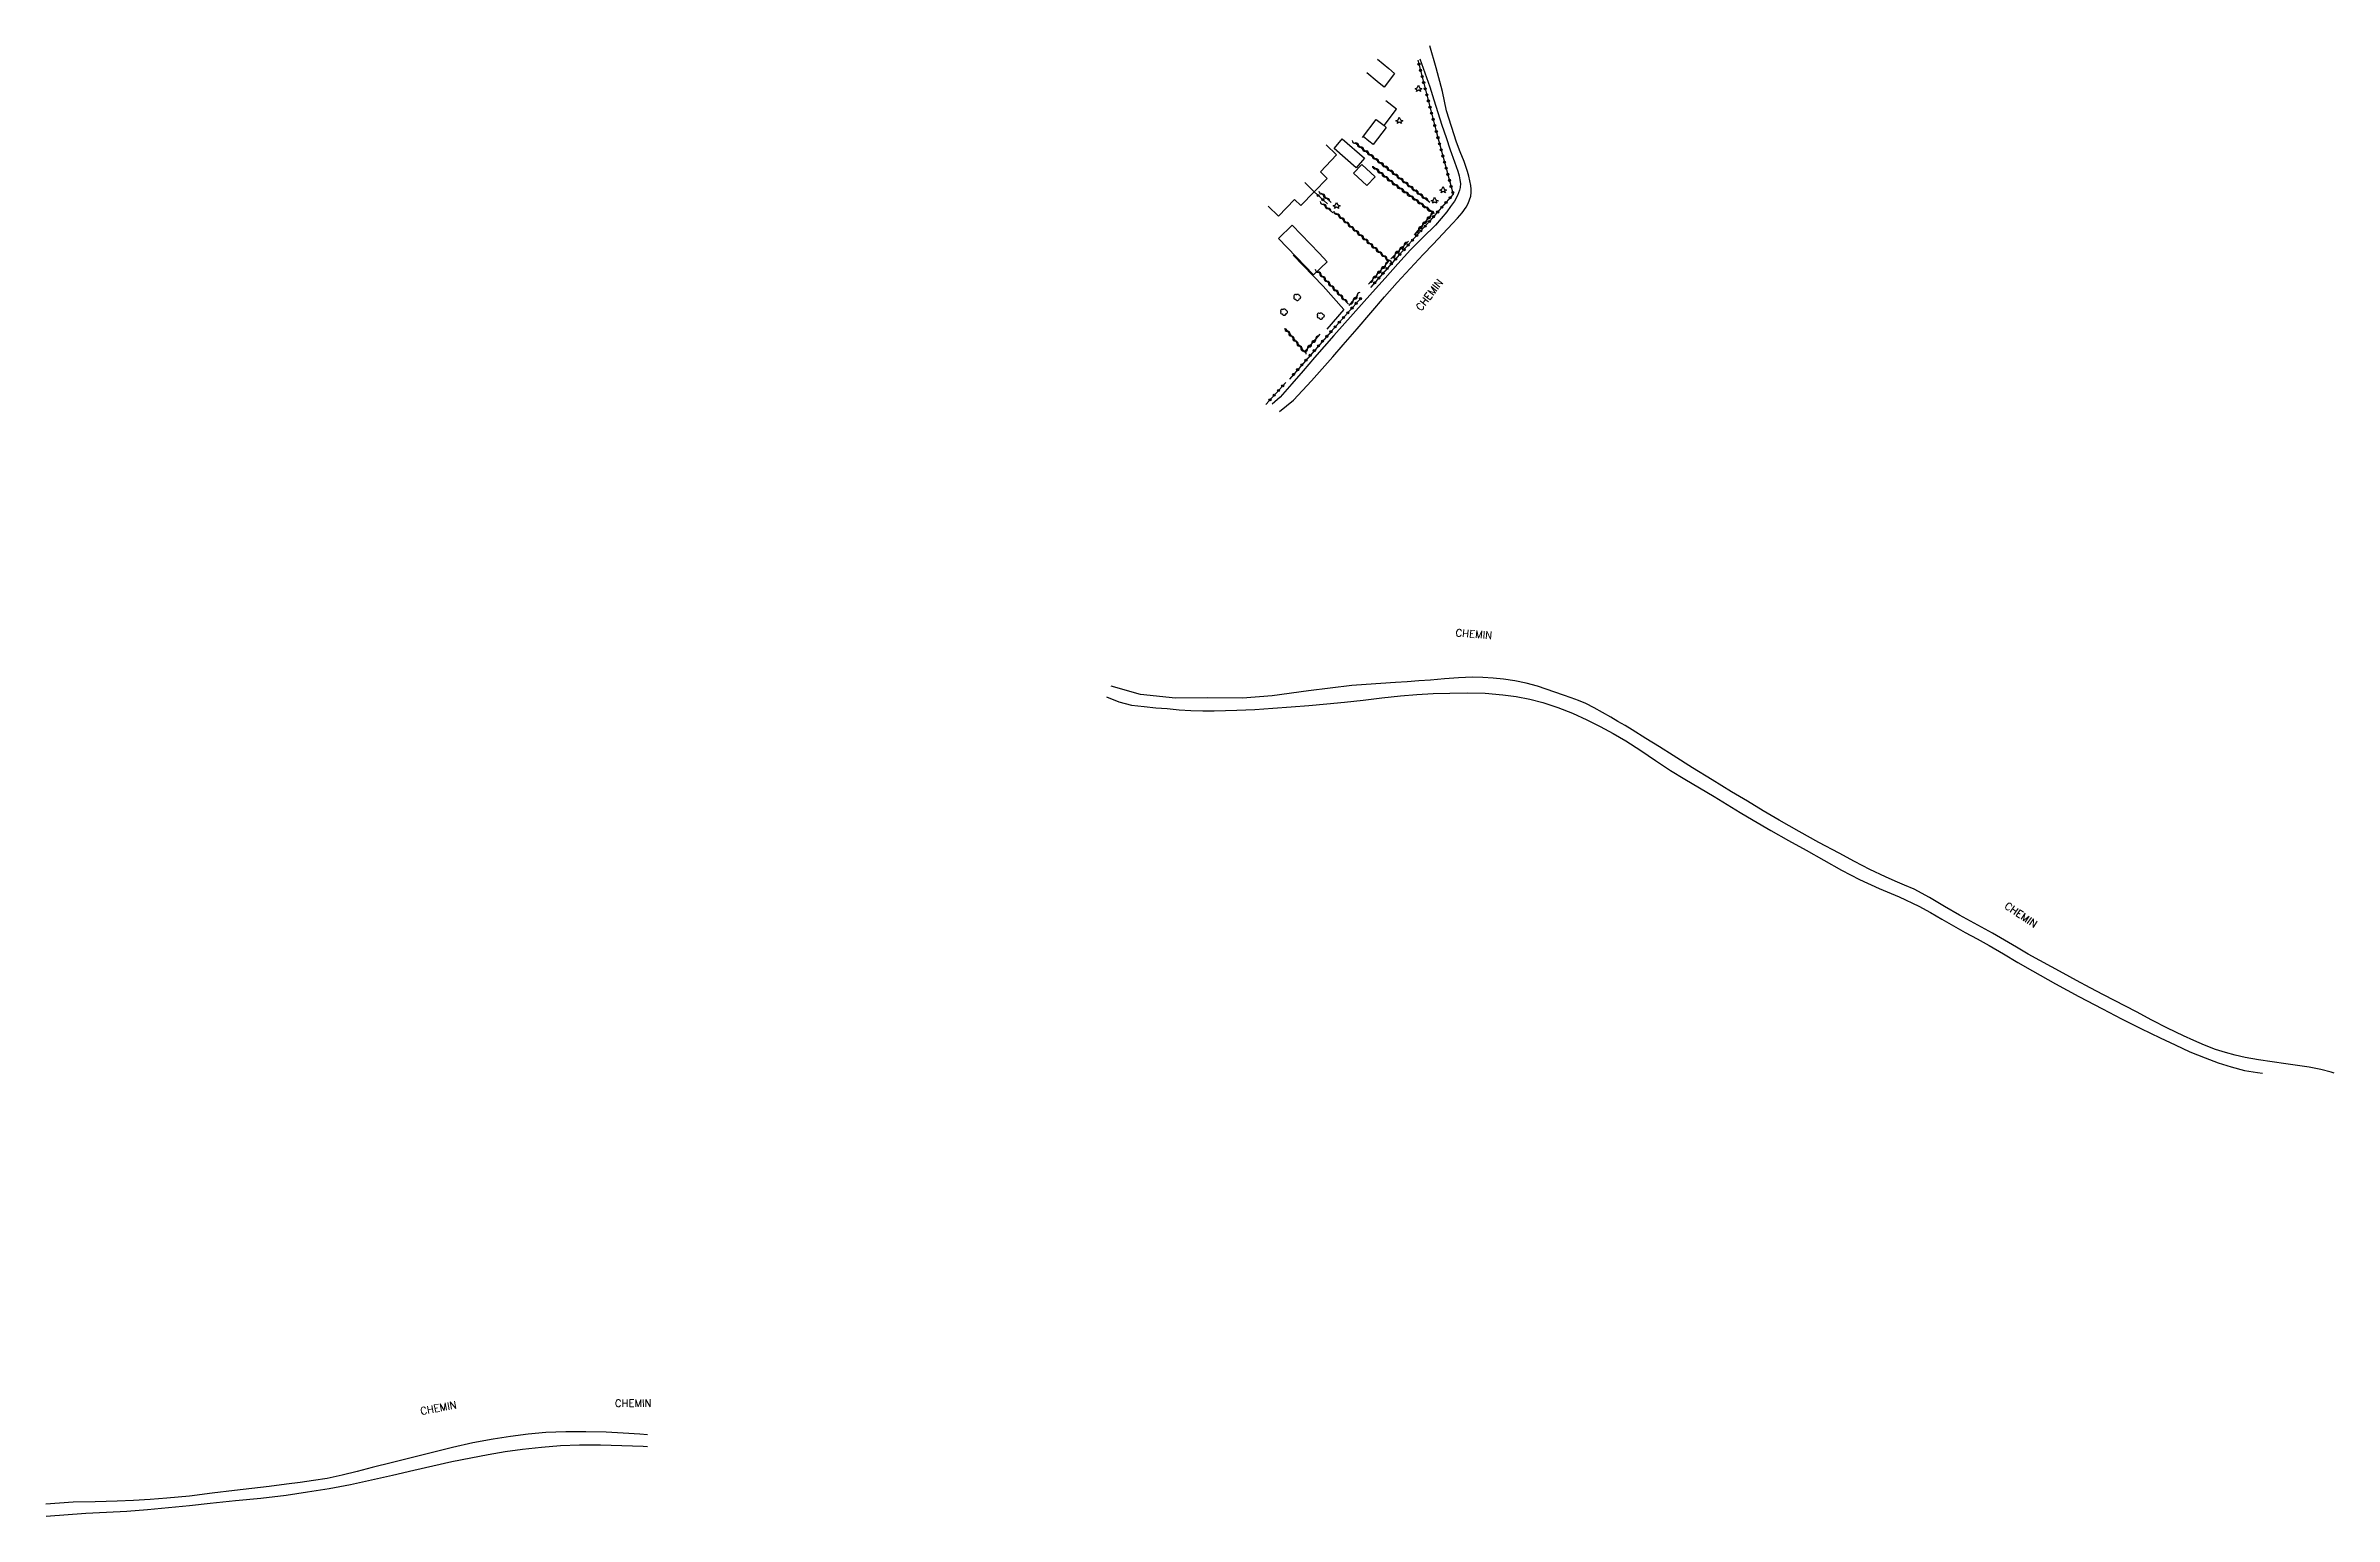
# Model space of a CAD drawing. Header units: millimetres. Extents: x 96009 to 97000, y 132000 to 133001.
# Drawn here: x 96371 to 96914, y 132066 to 132415 of the extents above; entities that cross this region are included whole.
import ezdxf

# ---------------------------------------------------------------- set-up
doc = ezdxf.new("R2010")
doc.units = ezdxf.units.MM
doc.layers.get('0').update_dxf_attribs({"linetype": 'CONTINUOUS'})
for name, color, linetype in [('W0071', 7, 'CONTINUOUS'), ('W0101', 7, 'CONTINUOUS'), ('W0104', 1, 'CONTINUOUS'), ('W0300', 7, 'CONTINUOUS'), ('W0303', 7, 'CONTINUOUS'), ('W0310', 3, 'CONTINUOUS'), ('W0323', 7, 'CONTINUOUS'), ('W0989', 7, 'CONTINUOUS'), ('W1102', 7, 'CONTINUOUS')]:
    doc.layers.add(name, color=color, linetype=linetype)
doc.styles.get("Standard").update_dxf_attribs({"font": 'romans.shx', "width": 0.85})

msp = doc.modelspace()

# ---------------------------------------------------------------- texts
at = {"layer": 'W0989'}
for rotation, p in [(52.2461, (96697.64, 132351.73)), (355.5545, (96705.78, 132274.69)), (326.0681, (96835.95, 132210.28)), (10.6701, (96460.28, 132089.88)), (0.4873, (96506.29, 132091.77))]:
    msp.add_text('CHEMIN', height=1.75, rotation=rotation, dxfattribs=at).set_placement(p)

# ---------------------------------------------------------------- blocks, each defined once
blk = doc.blocks.new('T300')
for p, q in [((-0.8, 0.51), (-0.86, 0.34)), ((-0.86, 0.34), (-0.86, 0.17)), ((-0.86, 0.17), (-0.74, 0.06)), ((-0.69, 0.63), (-0.8, 0.51)), ((-0.8, -0.06), (-0.74, 0.06)), ((-0.74, 0.06), (-0.69, 0.11)), ((-0.57, 0.69), (-0.69, 0.63)), ((-0.46, 0.69), (-0.57, 0.69)), ((-0.29, 0.63), (-0.46, 0.69)), ((-0.29, 0.63), (-0.17, 0.74)), ((-0.23, 0.57), (-0.29, 0.63)), ((-0.17, 0.74), (-0.06, 0.8)), ((-0.06, 0.8), (0.06, 0.8)), ((0.06, 0.8), (0.23, 0.74)), ((0.23, 0.74), (0.34, 0.63)), ((0.34, 0.63), (0.4, 0.51)), ((0.46, 0.46), (0.34, 0.46)), ((0.4, 0.51), (0.4, 0.46)), ((0.57, 0.4), (0.46, 0.46)), ((0.57, 0.4), (0.69, 0.29)), ((0.69, 0.29), (0.74, 0.17)), ((0.74, 0.06), (0.69, -0.17)), ((0.74, 0.17), (0.74, 0.06)), ((-0.8, -0.17), (-0.8, -0.06)), ((-0.8, -0.23), (-0.8, -0.17)), ((-0.74, -0.34), (-0.8, -0.23)), ((-0.69, -0.4), (-0.74, -0.34)), ((-0.51, -0.46), (-0.69, -0.4)), ((-0.4, -0.46), (-0.51, -0.46)), ((-0.4, -0.46), (-0.34, -0.46)), ((-0.34, -0.46), (-0.34, -0.4)), ((-0.34, -0.51), (-0.34, -0.46)), ((-0.29, -0.63), (-0.34, -0.51)), ((-0.17, -0.74), (-0.29, -0.63)), ((-0.06, -0.8), (-0.17, -0.74)), ((0.06, -0.8), (-0.06, -0.8)), ((0.17, -0.74), (0.06, -0.8)), ((0.23, -0.69), (0.17, -0.74)), ((0.29, -0.46), (0.23, -0.46)), ((0.29, -0.63), (0.23, -0.69)), ((0.46, -0.4), (0.29, -0.46)), ((0.34, -0.51), (0.29, -0.63)), ((0.34, -0.51), (0.34, -0.46)), ((0.57, -0.34), (0.46, -0.4)), ((0.63, -0.29), (0.57, -0.34)), ((0.69, -0.17), (0.63, -0.29))]:
    blk.add_line(p, q)
blk = doc.blocks.new('T303')
for p, q in [((-0.77, 0), (-0.28, 0.21)), ((-0.28, -0.21), (-0.77, 0)), ((-0.28, 0.21), (0, 0.83)), ((0, 0.83), (0.28, 0.21)), ((0.28, 0.21), (0.83, 0)), ((0.83, 0), (0.28, -0.21)), ((-0.49, -0.63), (-0.28, -0.21)), ((0, -0.35), (-0.49, -0.63)), ((0.56, -0.63), (0, -0.35)), ((0.28, -0.21), (0.56, -0.63))]:
    blk.add_line(p, q)
blk = doc.blocks.new('t323o')
at = {"color": 0, "linetype": 'Continuous'}
for radius in [0.25, 0.15]:
    blk.add_circle((0, 0), radius, dxfattribs=at)
blk = doc.blocks.new('t310o')
at = {"color": 0, "linetype": 'Continuous'}
for centre, start, end in [((-0.5, 0.38), 216.8699, 323.1304), ((0.5, -0.37), 36.8699, 143.1303)]:
    blk.add_arc(centre, 0.625, start, end, dxfattribs=at)

# ---------------------------------------------------------------- linework, layer by layer
at = {"layer": 'W0071'}
for points in [[(96664.04, 132328), (96667.38, 132330.73), (96669.5, 132333.03), (96671.6, 132335.33), (96674.15, 132338.15), (96676.68, 132340.98), (96679.19, 132343.83), (96682.46, 132347.64), (96685.69, 132351.48), (96688.97, 132355.27), (96691.99, 132358.65), (96695.05, 132361.99), (96698.13, 132365.31), (96700.48, 132367.75), (96702.85, 132370.18), (96705.14, 132372.67), (96706.28, 132373.92), (96707.41, 132375.17), (96708.35, 132376.54), (96708.79, 132377.39), (96709.18, 132378.27), (96709.43, 132379.17), (96709.52, 132379.98), (96709.51, 132380.82), (96709.45, 132381.64), (96709.26, 132382.78), (96708.96, 132383.9), (96708.63, 132385.02), (96707.85, 132387.35), (96706.94, 132389.65), (96706.07, 132391.96), (96704.86, 132395.66), (96703.72, 132399.38), (96702.71, 132403.95), (96701.25, 132409.58), (96699.73, 132414.83), (96699.73, 132414.83)], [(96697.36, 132411.75), (96699.73, 132405.1), (96700.65, 132402.04), (96701.62, 132399), (96702.61, 132395.96), (96703.58, 132393.06), (96704.57, 132390.16), (96705.57, 132387.26), (96705.97, 132386.16), (96706.38, 132385.06), (96706.68, 132383.94), (96706.86, 132383.03), (96706.97, 132382.11), (96706.94, 132381.2), (96706.78, 132380.57), (96706.54, 132379.94), (96706.28, 132379.33), (96705.55, 132377.97), (96704.66, 132376.69), (96703.73, 132375.44), (96701.05, 132372.28), (96698.08, 132369.35), (96695.14, 132366.39), (96692.12, 132363.06), (96689.14, 132359.69), (96686.15, 132356.32), (96681.55, 132351.18), (96676.95, 132346.04), (96672.37, 132340.87), (96669.66, 132337.72), (96666.96, 132334.57), (96664.2, 132331.46), (96662.3, 132329.74)], [(96681.18, 132262.99), (96670.96, 132261.73), (96662.34, 132260.53), (96655.23, 132260.02), (96646.99, 132260.07), (96639.34, 132260), (96631.01, 132260.88), (96624.05, 132262.83)], [(96914.41, 132171), (96913.71, 132171.23), (96911.25, 132171.89), (96908.49, 132172.43), (96905.68, 132172.82), (96902.88, 132173.21), (96899.68, 132173.67), (96896.47, 132174.13), (96893.29, 132174.72), (96890.92, 132175.27), (96888.56, 132175.9), (96886.23, 132176.63), (96883.65, 132177.62), (96881.11, 132178.73), (96878.6, 132179.89), (96874.85, 132181.7), (96871.14, 132183.61), (96867.44, 132185.53), (96864.84, 132186.87), (96862.25, 132188.21), (96859.66, 132189.57), (96856.45, 132191.28), (96853.25, 132193.01), (96850.05, 132194.74), (96847.29, 132196.22), (96844.53, 132197.7), (96841.78, 132199.22), (96838.95, 132200.88), (96836.14, 132202.59), (96833.31, 132204.25), (96830.71, 132205.68), (96828.09, 132207.08), (96825.48, 132208.49), (96821.9, 132210.58), (96818.34, 132212.69), (96814.69, 132214.64), (96812.44, 132215.64), (96810.16, 132216.58), (96807.9, 132217.56), (96804.18, 132219.36), (96800.51, 132221.27), (96796.86, 132223.2), (96792.1, 132225.75), (96787.36, 132228.36), (96782.66, 132231.02), (96778.87, 132233.25), (96775.1, 132235.52), (96771.34, 132237.8), (96766.71, 132240.64), (96762.09, 132243.5), (96757.49, 132246.37), (96754.24, 132248.41), (96751, 132250.45), (96747.75, 132252.46), (96746.07, 132253.48), (96744.38, 132254.5), (96742.68, 132255.49), (96740.74, 132256.61), (96738.77, 132257.7), (96736.77, 132258.7), (96735.02, 132259.41), (96733.25, 132260.05), (96731.47, 132260.68), (96729.41, 132261.44), (96727.34, 132262.17), (96725.25, 132262.83), (96722.6, 132263.53), (96719.93, 132264.1), (96717.23, 132264.53), (96714.79, 132264.78), (96712.33, 132264.91), (96709.87, 132264.96), (96706.54, 132264.84), (96703.21, 132264.56), (96699.88, 132264.28), (96697.1, 132264.08), (96694.33, 132263.88), (96691.55, 132263.68), (96688.1, 132263.45), (96684.64, 132263.22), (96681.18, 132262.99)], [(96622.98, 132260.28), (96625.88, 132259.11), (96628.92, 132258.34), (96631.89, 132257.99), (96634.7, 132257.7), (96637.39, 132257.54), (96640.2, 132257.24), (96643.03, 132257.1), (96645.87, 132257.03), (96648.55, 132257.01), (96651.23, 132257.05), (96653.91, 132257.13), (96658.2, 132257.33), (96662.49, 132257.61), (96666.78, 132257.93), (96671.02, 132258.26), (96675.26, 132258.64), (96679.49, 132259.04), (96683.91, 132259.55), (96688.33, 132260.09), (96692.75, 132260.54), (96696.64, 132260.84), (96700.54, 132261.08), (96704.44, 132261.21), (96708.65, 132261.24), (96712.86, 132261.16), (96717.04, 132260.82), (96720.24, 132260.36), (96723.43, 132259.76), (96726.57, 132258.98), (96730.12, 132257.81), (96733.59, 132256.4), (96737.01, 132254.85), (96740.15, 132253.3), (96743.23, 132251.63), (96746.26, 132249.88), (96749.82, 132247.6), (96753.31, 132245.2), (96756.84, 132242.85), (96760.28, 132240.76), (96763.76, 132238.71), (96767.23, 132236.66), (96770.31, 132234.78), (96773.38, 132232.89), (96776.47, 132231.03), (96780.65, 132228.61), (96784.86, 132226.24), (96789.07, 132223.89), (96793.27, 132221.53), (96797.48, 132219.18), (96801.74, 132216.95), (96806.41, 132214.82), (96811.15, 132212.82), (96815.8, 132210.64), (96818.56, 132209.12), (96821.28, 132207.52), (96824.02, 132205.95), (96826.83, 132204.39), (96829.65, 132202.86), (96832.46, 132201.3), (96835.91, 132199.31), (96839.34, 132197.29), (96842.79, 132195.3), (96848.28, 132192.22), (96853.81, 132189.21), (96859.38, 132186.26), (96863.92, 132183.91), (96868.49, 132181.6), (96873.09, 132179.37), (96876.62, 132177.7), (96880.16, 132176.08), (96883.77, 132174.6), (96886.83, 132173.48), (96889.94, 132172.47), (96893.08, 132171.64), (96896.23, 132171.12), (96897.38, 132171)], [(96514, 132085.18), (96512.24, 132085.31), (96508.23, 132085.59), (96504.2, 132085.78), (96499.42, 132085.9), (96494.64, 132085.89), (96489.87, 132085.69), (96485.69, 132085.32), (96481.52, 132084.79), (96477.38, 132084.15), (96472.56, 132083.23), (96467.77, 132082.14), (96462.99, 132081), (96458.22, 132079.82), (96453.46, 132078.59), (96448.7, 132077.39), (96445.13, 132076.49), (96441.57, 132075.6), (96437.98, 132074.84), (96434.77, 132074.31), (96431.56, 132073.88), (96428.34, 132073.46), (96424.23, 132072.94), (96420.12, 132072.45), (96416.01, 132071.97), (96410.65, 132071.3), (96405.29, 132070.63), (96399.92, 132070.1), (96395.99, 132069.82), (96392.04, 132069.61), (96388.1, 132069.43), (96382.89, 132069.27), (96377.67, 132069.18), (96371.19, 132068.74)], [(96371.26, 132065.85), (96371.26, 132065.85), (96380.69, 132066.55), (96385.58, 132066.79), (96390.47, 132067.07), (96395.35, 132067.42), (96400.32, 132067.88), (96405.28, 132068.42), (96410.24, 132068.96), (96416.24, 132069.55), (96422.25, 132070.16), (96428.25, 132070.88), (96433.35, 132071.62), (96438.44, 132072.44), (96443.51, 132073.36), (96448.53, 132074.45), (96453.53, 132075.63), (96458.53, 132076.79), (96463.05, 132077.8), (96467.58, 132078.8), (96472.12, 132079.72), (96476.19, 132080.49), (96480.26, 132081.2), (96484.35, 132081.79), (96488.84, 132082.27), (96493.35, 132082.6), (96497.86, 132082.79), (96502.9, 132082.81), (96507.95, 132082.67), (96513, 132082.46), (96514, 132082.42)]]:
    msp.add_lwpolyline(points, dxfattribs=at)
at = {"layer": 'W0101'}
for points in [[(96683.74, 132393.1), (96687, 132397.3), (96688.85, 132395.93), (96691.81, 132399.76), (96689.26, 132401.73)], [(96672.28, 132380.16), (96675.37, 132383.32), (96673.76, 132384.9), (96677.54, 132388.93), (96675.11, 132391.34), (96675.11, 132391.34)], [(96661.39, 132376.74), (96663.8, 132374.39), (96667.62, 132378.33), (96669.13, 132376.95), (96672.28, 132380.16)]]:
    msp.add_lwpolyline(points, dxfattribs=at)
at = {"layer": 'W0104'}
for points in [[(96687.3, 132411.63), (96689.97, 132409.42), (96691.37, 132408.23), (96688.86, 132405.02), (96687.23, 132406.32), (96684.76, 132408.41)], [(96688.85, 132395.93), (96689.35, 132395.47), (96686.3, 132391.39), (96685.27, 132392.16), (96683.9, 132393.29)]]:
    msp.add_lwpolyline(points, dxfattribs=at)
for points in [[(96678.91, 132392.74), (96684.24, 132388.15), (96682.21, 132385.87), (96676.99, 132390.42), (96678.68, 132392.47), (96678.91, 132392.74)], [(96683.56, 132386.65), (96686.76, 132383.71), (96684.81, 132381.69), (96681.64, 132384.61)], [(96670.13, 132362.55), (96663.78, 132369.06), (96667.07, 132372.26), (96673.42, 132365.63), (96675.34, 132363.58), (96672.14, 132360.49)]]:
    msp.add_lwpolyline(points, close=True, dxfattribs=at)
at = {"layer": 'W0303'}
msp.add_lwpolyline([(96667.32, 132365.12), (96674.39, 132357.77), (96679.35, 132352.25), (96675.31, 132347.58)], dxfattribs=at)
at = {"layer": 'W0310'}
for points in [[(96681.91, 132391.86), (96689.27, 132386.05), (96691.12, 132384.59), (96699.71, 132377.7)], [(96696.06, 132370), (96700.5, 132375.17), (96690.67, 132382.46), (96686.29, 132386.13)], [(96673.96, 132379.82), (96676.3, 132377.6)], [(96674.44, 132377.21), (96676.67, 132375.19)], [(96677.36, 132375.17), (96690.07, 132363.76), (96685.18, 132358.29)], [(96690.44, 132364.24), (96694.66, 132368.48)], [(96673.12, 132361.23), (96680.46, 132353.48)], [(96680.58, 132353.18), (96682.62, 132355.62)], [(96665.45, 132347.64), (96669.95, 132342.13), (96673.68, 132346.35)]]:
    msp.add_lwpolyline(points, dxfattribs=at)
at = {"layer": 'W0323'}
for points in [[(96696.88, 132411.45), (96701.32, 132394.26), (96705.27, 132379.59), (96699.76, 132373.32), (96692.55, 132365.29), (96685.63, 132357.47)], [(96672.27, 132380.16), (96675.43, 132377.29)], [(96683.4, 132354.98), (96676.29, 132347.05), (96666.38, 132335.73), (96666.38, 132335.71)], [(96665.53, 132334.92), (96660.77, 132329.69)]]:
    msp.add_lwpolyline(points, dxfattribs=at)
at = {"layer": 'W1102'}
msp.add_lwpolyline([(96670.07, 132382.35), (96672.28, 132380.16)], dxfattribs=at)

# ---------------------------------------------------------------- block references
at = {"layer": 'W0300', "rotation": 359.9999899820874}
for p in [(96668.29, 132355.11), (96665.14, 132351.59), (96673.87, 132350.67)]:
    msp.add_blockref('T300', p, dxfattribs=at)
at = {"layer": 'W0303', "rotation": 359.9999899820874}
for p in [(96697.02, 132404.62), (96692.46, 132397.03), (96677.58, 132376.84), (96700.84, 132378.07), (96702.87, 132380.58)]:
    msp.add_blockref('T303', p, dxfattribs=at)
at = {"layer": 'W0310'}
for p, rotation in [((96682.1, 132391.71), 321.717157339041), ((96683.28, 132390.78), 321.717157339041), ((96684.46, 132389.85), 321.717157339041), ((96685.63, 132388.92), 321.717157339041), ((96686.81, 132387.99), 321.717157339041), ((96687.99, 132387.06), 321.717157339041), ((96686.87, 132385.64), 140.0789806209371), ((96688.02, 132384.68), 140.0789806209371), ((96689.16, 132386.14), 321.717157339041), ((96689.17, 132383.72), 140.0789806209371), ((96690.32, 132382.75), 140.0789806209371), ((96690.34, 132385.21), 321.7088315656583), ((96691.51, 132381.84), 143.4298813295943), ((96691.52, 132384.27), 321.2694692981891), ((96692.69, 132383.33), 321.2694692981891), ((96693.86, 132382.4), 321.2694692981891), ((96695.03, 132381.46), 321.2694692981891), ((96674.12, 132379.66), 316.5970755956801), ((96674.45, 132377.2), 317.9081042056443), ((96675.21, 132378.63), 316.5970755956801), ((96675.56, 132376.2), 317.9081042056443), ((96692.71, 132380.95), 143.4298813295943), ((96693.92, 132380.05), 143.4298813295943), ((96695.12, 132379.16), 143.4298813295943), ((96696.2, 132380.52), 321.2694692981891), ((96696.33, 132378.26), 143.4298813295943), ((96697.37, 132379.58), 321.2694692981891), ((96697.53, 132377.37), 143.4298813295943), ((96698.54, 132378.64), 321.2694692981891), ((96698.74, 132376.48), 143.4298813295943), ((96677.67, 132374.89), 318.0818347478188), ((96678.79, 132373.89), 318.0818347478188), ((96679.91, 132372.89), 318.0818347478188), ((96681.02, 132371.88), 318.0818347478188), ((96682.14, 132370.88), 318.0818347478188), ((96697.04, 132371.14), 49.36494076426057), ((96698.01, 132372.28), 49.36494076426057), ((96698.99, 132373.42), 49.36494076426057), ((96699.94, 132375.58), 143.4298813295943), ((96699.97, 132374.56), 49.36494076426057), ((96683.25, 132369.88), 318.0818347478188), ((96684.37, 132368.88), 318.0818347478188), ((96685.49, 132367.87), 318.0818347478188), ((96686.6, 132366.87), 318.0818347478188), ((96687.72, 132365.87), 318.0818347478188), ((96691.5, 132365.3), 45.20312765104154), ((96692.55, 132366.37), 45.20312765104154), ((96693.61, 132367.43), 45.20312765104154), ((96673.23, 132361.1), 313.4850740094529), ((96674.27, 132360.01), 313.4850740094529), ((96687.18, 132360.53), 228.1700320964366), ((96688.18, 132361.64), 228.1700320964366), ((96688.84, 132364.87), 318.0818347478188), ((96689.18, 132362.76), 228.1700320964366), ((96689.95, 132363.87), 318.0818347478188), ((96675.3, 132358.92), 313.4850740094529), ((96676.33, 132357.84), 313.4850740094529), ((96677.36, 132356.75), 313.4850740094529), ((96678.39, 132355.66), 313.4850740094529), ((96679.43, 132354.57), 313.4850740094529), ((96681.54, 132354.33), 50.10670073006555), ((96682.5, 132355.48), 50.10670073006555), ((96686.18, 132359.41), 228.1700320964366), ((96665.92, 132347.06), 309.2145949190613), ((96666.87, 132345.9), 309.2145949190613), ((96667.82, 132344.74), 309.2145949190613), ((96668.77, 132343.57), 309.2145949190613), ((96671.69, 132344.1), 48.47540713699159), ((96672.69, 132345.22), 48.47540713699159), ((96669.71, 132342.41), 309.2145949190613), ((96670.7, 132342.98), 48.47540713699159)]:
    msp.add_blockref('t310o', p, dxfattribs=dict(at, rotation=rotation))
at = {"layer": 'W0323'}
for p, rotation in [((96697.14, 132410.45), 284.4868278174612), ((96697.51, 132409), 284.4868278174612), ((96697.89, 132407.54), 284.4868278174612), ((96698.26, 132406.09), 284.4868278174612), ((96698.64, 132404.64), 284.4868278174612), ((96699.01, 132403.19), 284.4868278174612), ((96699.39, 132401.74), 284.4868278174612), ((96699.76, 132400.28), 284.4868278174612), ((96700.14, 132398.83), 284.4868278174612), ((96700.51, 132397.38), 284.4868278174612), ((96700.89, 132395.93), 284.4868278174612), ((96701.26, 132394.47), 284.4868278174612), ((96701.65, 132393.02), 285.0868287669393), ((96702.04, 132391.58), 285.0868287669393), ((96702.43, 132390.13), 285.0868287669393), ((96702.82, 132388.68), 285.0868287669393), ((96703.21, 132387.23), 285.0868287669393), ((96703.6, 132385.78), 285.0868287669393), ((96703.99, 132384.33), 285.0868287669393), ((96704.38, 132382.89), 285.0868287669393), ((96673.21, 132379.3), 317.7425546189486), ((96674.32, 132378.3), 317.7425546189486), ((96702.58, 132376.52), 228.6874787989395), ((96703.57, 132377.65), 228.6874787989395), ((96704.56, 132378.77), 228.6874787989395), ((96704.77, 132381.44), 285.0868287669393), ((96705.17, 132379.99), 285.0868287669393), ((96697.6, 132370.91), 228.0628729384058), ((96698.6, 132372.03), 228.0628729384058), ((96699.61, 132373.14), 228.0628729384058), ((96700.6, 132374.27), 228.6874787989395), ((96701.59, 132375.39), 228.6874787989395), ((96693.59, 132366.45), 228.0628729384058), ((96694.59, 132367.56), 228.0628729384058), ((96695.6, 132368.68), 228.0628729384058), ((96696.6, 132369.79), 228.0628729384058), ((96688.61, 132360.84), 228.5032153870675), ((96689.61, 132361.96), 228.5032153870675), ((96690.6, 132363.08), 228.5032153870675), ((96691.6, 132364.21), 228.5032153870675), ((96692.59, 132365.33), 228.0628729384058), ((96683.26, 132354.82), 228.0987817055527), ((96686.63, 132358.59), 228.5032153870675), ((96687.62, 132359.71), 228.5032153870675), ((96678.25, 132349.23), 228.0987817055527), ((96679.25, 132350.35), 228.0987817055527), ((96680.25, 132351.47), 228.0987817055527), ((96681.26, 132352.58), 228.0987817055527), ((96682.26, 132353.7), 228.0987817055527), ((96674.27, 132344.74), 228.8162245277368), ((96675.26, 132345.87), 228.8162245277368), ((96676.25, 132347), 228.8162245277368), ((96677.25, 132348.12), 228.0987817055527), ((96669.33, 132339.1), 228.8162245277368), ((96670.32, 132340.23), 228.8162245277368), ((96671.31, 132341.36), 228.8162245277368), ((96672.3, 132342.49), 228.8162245277368), ((96673.28, 132343.61), 228.8162245277368), ((96663.8, 132333.02), 227.7211367781467), ((96664.8, 132334.13), 227.7211367781467), ((96667.36, 132336.84), 228.8162245277368), ((96668.35, 132337.97), 228.8162245277368), ((96661.78, 132330.8), 227.7211367781467), ((96662.79, 132331.91), 227.7211367781467)]:
    msp.add_blockref('t323o', p, dxfattribs=dict(at, rotation=rotation))

msp.set_redraw_order([(e.dxf.handle, doc.entitydb.next_handle()) for e in msp.query("TEXT MTEXT ATTDEF DIMENSION ARC_DIMENSION")])  # texts and dimensions are drawn at this point

doc.saveas('drawing.dxf')
